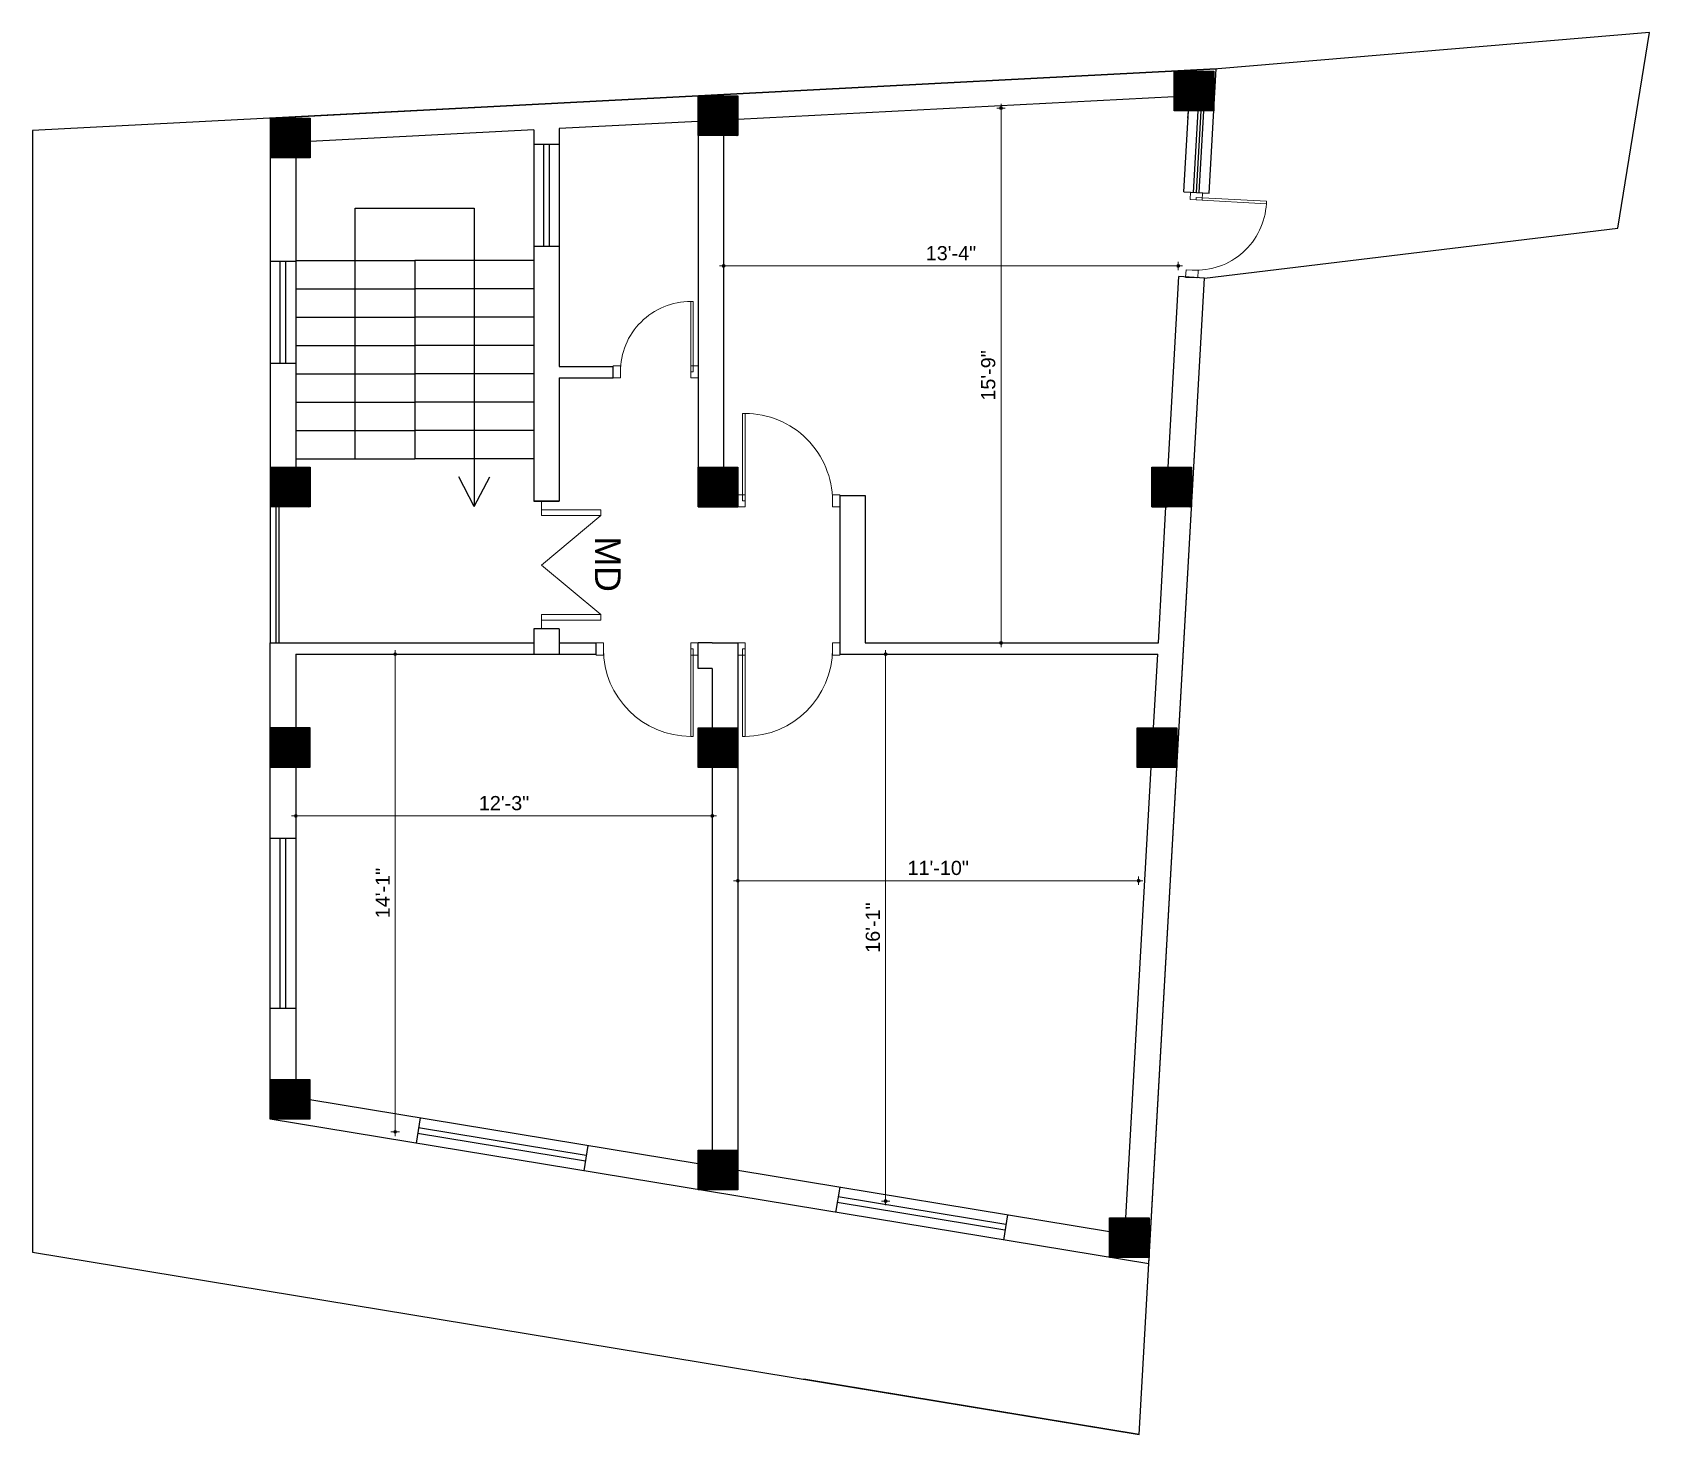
# Model space of a CAD drawing. Header units: inches. Extents: x -14619 to 1971361, y -855114 to -978.
# Drawn here: x 29562 to 30133, y -18921 to -18426 of the extents above; entities that cross this region are included whole.
import ezdxf
from ezdxf.enums import TextEntityAlignment as Align

# ---------------------------------------------------------------- set-up
doc = ezdxf.new("R2010")
doc.units = ezdxf.units.IN
doc.header["$LTSCALE"] = 0.5
doc.header["$MEASUREMENT"] = 0
doc.header["$PDMODE"] = 66
for name, color, linetype, lineweight in [('ELEVATION', 85, 'Continuous', 9), ('hatch', 9, 'Continuous', 0), ('Toilet', 7, 'Continuous', 25), ('window', 6, 'Continuous', 13)]:
    doc.layers.add(name, color=color, linetype=linetype, lineweight=lineweight)
doc.styles.get("Standard").update_dxf_attribs({"font": 'arial.ttf'})
doc.dimstyles.new('S8', dxfattribs={"dimtxt": 5, "dimasz": 1, "dimexe": 6, "dimexo": 18, "dimgap": 1.9375, "dimtad": 1, "dimdec": 0, "dimzin": 3, "dimdsep": 46, "dimlunit": 4, "dimtxsty": 'Standard', "dimblk": 'dot 2', "dimcen": 12, "dimse1": 1, "dimse2": 1, "dimclrd": 1, "dimclre": 1, "dimclrt": 256, "dimadec": 0, "dimazin": 0, "dimtfac": 0.75, "dimtdec": 0, "dimtix": 1, "dimtmove": 1, "dimatfit": 3, "dimldrblk": 'DOT', "dimfxl": 1, "dimtolj": 1, "dimtzin": 0, "dimlwd": 9, "dimlwe": 9, "dimarcsym": 0})

msp = doc.modelspace()

# ---------------------------------------------------------------- texts
msp.add_text('MD', height=9.03, rotation=270).set_placement((29765.23, -18613.46), align=Align.MIDDLE_CENTER)

# ---------------------------------------------------------------- blocks, each defined once
blk = doc.blocks.new('door')
at = {"layer": 'window', "ltscale": 0.002}
for p, q in [((-100562.66, -53980.34), (-100562.65, -53949.5)), ((-100561.8, -53949.5), (-100562.65, -53949.5)), ((-100561.81, -53980.35), (-100561.8, -53949.5)), ((-100561.81, -53980.35), (-100562.66, -53980.35))]:
    blk.add_line(p, q, dxfattribs=at)
for points in [[(-100596.09, -53982.49), (-100593.52, -53982.49), (-100593.52, -53978.2), (-100596.09, -53978.2)], [(-100560.09, -53982.49), (-100562.66, -53982.49), (-100562.66, -53978.2), (-100560.09, -53978.2)]]:
    blk.add_lwpolyline(points, close=True, dxfattribs=at)
blk.add_arc((-100562.66, -53980.36), 30.86, 89.9793, 179.9793, dxfattribs=at)
blk = doc.blocks.new('dot1')
at = {"layer": 'hatch'}
h = blk.add_hatch(color=256, dxfattribs=at)
edge = h.paths.add_edge_path()
edge.add_arc((0, 0), 1, 0, 360)
for p, q in [((3, 0), (-3, 0)), ((0, 3), (0, -3))]:
    blk.add_line(p, q, dxfattribs=at)
blk.add_circle((0, 0), 1, dxfattribs=at)
blk = doc.blocks.new('dot 2')
at = {"layer": 'hatch', "xscale": 0.5, "yscale": 0.5, "zscale": 0.5}
blk.add_blockref('dot1', (0, 0), dxfattribs=at)
blk = doc.blocks.new('*D990')
at = {"color": 1, "lineweight": 9, "transparency": 16777216}
blk.add_line((29690.19, -18812.9), (29690.19, -18646.28), dxfattribs=at)
at = {"layer": 'Defpoints', "color": 0, "transparency": 16777216}
for p in [(29690.19, -18645.28), (29728.59, -18645.28), (29728.59, -18813.9)]:
    blk.add_point(p, dxfattribs=at)
at = {"color": 1, "lineweight": 9, "transparency": 16777216}
for p, rotation in [((29690.19, -18645.28), 90), ((29690.19, -18813.9), 270)]:
    blk.add_blockref('dot 2', p, dxfattribs=dict(at, rotation=rotation))
at = {"transparency": 16777216, "insert": (29685.74, -18729.59), "char_height": 5, "attachment_point": 5, "rotation": 90}
blk.add_mtext('\\A1;14\'-1"', dxfattribs=at)
blk = doc.blocks.new('_Dot')
at = {"color": 0, "linetype": 'ByBlock', "lineweight": -2}
blk.add_line((-0.5, 0), (-1, 0), dxfattribs=at)
at = {"color": 0, "linetype": 'ByBlock', "const_width": 0.5}
blk.add_lwpolyline([(-0.25, 0, 1), (0.25, 0, 1)], format="xyb", close=True, dxfattribs=at)
blk = doc.blocks.new('*D991')
at = {"color": 1, "lineweight": 9, "transparency": 16777216}
blk.add_line((29656.09, -18702.36), (29801.09, -18702.36), dxfattribs=at)
at = {"layer": 'Defpoints', "color": 0, "transparency": 16777216}
for p in [(29802.09, -18702.36), (29655.09, -18740.34), (29802.09, -18740.34)]:
    blk.add_point(p, dxfattribs=at)
at = {"color": 1, "lineweight": 9, "transparency": 16777216, "rotation": 180}
blk.add_blockref('dot 2', (29655.09, -18702.36), dxfattribs=at)
at = {"color": 1, "lineweight": 9, "transparency": 16777216}
blk.add_blockref('dot 2', (29802.09, -18702.36), dxfattribs=at)
at = {"transparency": 16777216, "insert": (29728.59, -18697.87), "char_height": 5, "attachment_point": 5}
blk.add_mtext('\\A1;12\'-3"', dxfattribs=at)
blk = doc.blocks.new('*D992')
at = {"color": 1, "lineweight": 9, "transparency": 16777216}
blk.add_line((29863.28, -18837.33), (29863.28, -18646.28), dxfattribs=at)
at = {"layer": 'Defpoints', "color": 0, "transparency": 16777216}
for p in [(29863.28, -18645.28), (29876.71, -18645.28), (29876.71, -18838.33)]:
    blk.add_point(p, dxfattribs=at)
at = {"color": 1, "lineweight": 9, "transparency": 16777216}
for p, rotation in [((29863.28, -18645.28), 90), ((29863.28, -18838.33), 270)]:
    blk.add_blockref('dot 2', p, dxfattribs=dict(at, rotation=rotation))
at = {"transparency": 16777216, "insert": (29858.79, -18741.8), "char_height": 5, "attachment_point": 5, "rotation": 90}
blk.add_mtext('\\A1;16\'-1"', dxfattribs=at)
blk = doc.blocks.new('*D993')
at = {"color": 1, "lineweight": 9, "transparency": 16777216}
blk.add_line((29812.09, -18725.24), (29951.59, -18725.24), dxfattribs=at)
at = {"layer": 'Defpoints', "color": 0, "transparency": 16777216}
for p in [(29811.09, -18730.77), (29952.59, -18725.24), (29952.59, -18764.75)]:
    blk.add_point(p, dxfattribs=at)
at = {"color": 1, "lineweight": 9, "transparency": 16777216, "rotation": 180}
blk.add_blockref('dot 2', (29811.09, -18725.24), dxfattribs=at)
at = {"color": 1, "lineweight": 9, "transparency": 16777216}
blk.add_blockref('dot 2', (29952.59, -18725.24), dxfattribs=at)
at = {"transparency": 16777216, "insert": (29881.84, -18720.75), "char_height": 5, "attachment_point": 5}
blk.add_mtext('\\A1;11\'-10"', dxfattribs=at)
blk = doc.blocks.new('*D994')
at = {"color": 1, "lineweight": 9, "transparency": 16777216}
blk.add_line((29904.02, -18453.43), (29904.02, -18640.28), dxfattribs=at)
at = {"layer": 'Defpoints', "color": 0, "transparency": 16777216}
for p in [(29888.12, -18452.43), (29888.12, -18641.28), (29904.02, -18641.28)]:
    blk.add_point(p, dxfattribs=at)
at = {"color": 1, "lineweight": 9, "transparency": 16777216}
for p, rotation in [((29904.02, -18452.43), 90), ((29904.02, -18641.28), 270)]:
    blk.add_blockref('dot 2', p, dxfattribs=dict(at, rotation=rotation))
at = {"transparency": 16777216, "insert": (29899.53, -18546.85), "char_height": 5, "attachment_point": 5, "rotation": 90}
blk.add_mtext('\\A1;15\'-9"', dxfattribs=at)
blk = doc.blocks.new('*D995')
at = {"color": 1, "lineweight": 9, "transparency": 16777216}
blk.add_line((29965.59, -18508.2), (29807.09, -18508.2), dxfattribs=at)
at = {"layer": 'Defpoints', "color": 0, "transparency": 16777216}
for p in [(29806.09, -18508.2), (29806.09, -18516.35), (29966.59, -18516.35)]:
    blk.add_point(p, dxfattribs=at)
at = {"color": 1, "lineweight": 9, "transparency": 16777216, "rotation": 180}
blk.add_blockref('dot 2', (29806.09, -18508.2), dxfattribs=at)
at = {"color": 1, "lineweight": 9, "transparency": 16777216}
blk.add_blockref('dot 2', (29966.59, -18508.2), dxfattribs=at)
at = {"transparency": 16777216, "insert": (29886.34, -18503.71), "char_height": 5, "attachment_point": 5}
blk.add_mtext('\\A1;13\'-4"', dxfattribs=at)

# ---------------------------------------------------------------- dimensions: what is measured, and where the dimension line sits
for base, p1, p2, picture, middle in [((29904.02, -18641.28), (29888.12, -18452.43), (29888.12, -18641.28), '*D994', (29899.53, -18546.85)), ((29690.19, -18645.28), (29728.59, -18813.9), (29728.59, -18645.28), '*D990', (29685.74, -18729.59)), ((29863.28, -18645.28), (29876.71, -18838.33), (29876.71, -18645.28), '*D992', (29858.79, -18741.8))]:
    dim = msp.add_linear_dim(base=base, p1=p1, p2=p2, angle=90, dimstyle='S8', override={"dimfxl": 2, "dimfxlon": 1, "dimarcsym": 1})
    dim.commit()
    dim.dimension.update_dxf_attribs({"geometry": picture, "text_midpoint": middle})
for base, p1, p2, picture, middle in [((29806.0902, -18508.2009), (29966.5899, -18516.3451), (29806.0902, -18516.3451), '*D995', (29886.3401, -18503.7089)), ((29802.09, -18702.36), (29655.09, -18740.34), (29802.09, -18740.34), '*D991', (29728.59, -18697.87)), ((29952.5911, -18725.2429), (29811.0902, -18730.7677), (29952.5911, -18764.7503), '*D993', (29881.8406, -18720.7525))]:
    dim = msp.add_linear_dim(base=base, p1=p1, p2=p2, dimstyle='S8', override={"dimfxl": 2, "dimfxlon": 1, "dimarcsym": 1})
    dim.commit()
    dim.dimension.update_dxf_attribs({"geometry": picture, "text_midpoint": middle})

# ---------------------------------------------------------------- hatches: boundary and pattern name
h = msp.add_hatch()
h.set_pattern_fill('ANSI31', color=256)
h.paths.add_polyline_path([(29660.16, -18579.28), (29646.16, -18579.28), (29646.16, -18593.28), (29660.16, -18593.28)])
h.paths.add_polyline_path([(29660.16, -18455.99), (29646.16, -18455.99), (29646.16, -18469.99), (29660.16, -18469.99)])
h.paths.add_polyline_path([(29811.09, -18448.15), (29797.09, -18448.15), (29797.09, -18462.15), (29811.09, -18462.15)])
h.paths.add_polyline_path([(29979.15, -18439.41), (29965.15, -18439.41), (29965.15, -18453.41), (29979.15, -18453.41), (29979.15, -18453.37)])
h.paths.add_polyline_path([(29971.27, -18579.28), (29957.27, -18579.28), (29957.27, -18593.28), (29971.27, -18593.28)])
h.paths.add_polyline_path([(29966.09, -18671.24), (29952.09, -18671.24), (29952.09, -18685.24), (29966.09, -18685.24)])
h.paths.add_polyline_path([(29811.09, -18579.28), (29797.09, -18579.28), (29797.09, -18593.28), (29811.09, -18593.28)])
h.paths.add_polyline_path([(29811.09, -18671.28), (29797.09, -18671.28), (29797.09, -18685.28), (29811.09, -18685.28)])
h.paths.add_polyline_path([(29660.09, -18671.28), (29646.09, -18671.28), (29646.09, -18685.28), (29660.09, -18685.28)])
h.paths.add_polyline_path([(29660.09, -18795.41), (29646.09, -18795.41), (29646.09, -18809.41), (29660.09, -18809.41)])
h.paths.add_polyline_path([(29811.09, -18820.32), (29797.09, -18820.32), (29797.09, -18834.32), (29811.09, -18834.32)])
h = msp.add_hatch()
h.set_pattern_fill('ANSI31', color=256)
h.paths.add_polyline_path([(29956.34, -18844.22), (29942.34, -18844.22), (29942.34, -18858.22), (29956.34, -18858.22)])

# ---------------------------------------------------------------- linework, layer by layer
for p, q in [((29676.09, -18576.28), (29676.09, -18487.8)), ((29676.09, -18487.8), (29718.09, -18487.8)), ((29718.09, -18487.8), (29718.09, -18593.16)), ((29718.09, -18593.16), (29712.58, -18582.6)), ((29718.09, -18593.16), (29723.6, -18582.6)), ((29739.09, -18636.28), (29739.09, -18645.28)), ((29748.09, -18636.28), (29748.09, -18645.28)), ((29761.09, -18645.28), (29761.09, -18641.28)), ((29797.09, -18650.28), (29797.09, -18641.28)), ((29802.09, -18641.28), (29797.09, -18641.28)), ((29802.09, -18650.28), (29797.09, -18650.28))]:
    msp.add_line(p, q)
at = {"layer": 'ELEVATION', "color": 146, "ltscale": 0.25, "true_color": 0x105689}
for p, q in [((29741.81, -18591.28), (29741.81, -18594.28)), ((29741.81, -18594.28), (29762.81, -18594.28)), ((29741.81, -18596.28), (29741.81, -18594.28)), ((29762.81, -18596.28), (29741.81, -18596.28)), ((29762.81, -18596.28), (29741.81, -18613.78)), ((29762.81, -18594.28), (29762.81, -18596.28)), ((29762.81, -18631.28), (29741.81, -18613.78)), ((29762.81, -18631.28), (29741.81, -18631.28)), ((29741.81, -18631.28), (29741.81, -18633.28)), ((29741.81, -18636.28), (29741.81, -18633.28)), ((29741.81, -18633.28), (29762.81, -18633.28)), ((29762.81, -18631.28), (29762.81, -18633.28))]:
    msp.add_line(p, q, dxfattribs=at)
at = {"layer": 'Toilet'}
for p, q in [((29646.09, -18456), (29979.98, -18438.64)), ((29965.15, -18448.42), (29811.09, -18456.43)), ((29646.09, -18456), (29646.09, -18641.28)), ((29968.53, -18482), (29970.14, -18453.41)), ((29968.53, -18482), (29970.14, -18453.41)), ((29969.99, -18455.99), (29970.14, -18453.41)), ((29969.99, -18455.99), (29970.14, -18453.41)), ((29972.02, -18482.2), (29973.64, -18453.41)), ((29973.02, -18482.26), (29974.64, -18453.41)), ((29974.02, -18482.31), (29975.65, -18453.41)), ((29739.09, -18460.18), (29660.16, -18464.28)), ((29739.09, -18460.18), (29739.09, -18591.28)), ((29797.09, -18457.16), (29748.09, -18459.71)), ((29748.09, -18459.71), (29748.09, -18543.71)), ((29797.09, -18462.15), (29797.09, -18579.28)), ((29806.09, -18462.15), (29806.09, -18579.28)), ((29739.09, -18465.23), (29748.09, -18465.23)), ((29742.59, -18501.23), (29742.59, -18465.23)), ((29744.59, -18501.23), (29744.59, -18465.23)), ((29655.09, -18469.99), (29655.09, -18579.28)), ((29655.09, -18469.99), (29655.09, -18579.28)), ((29739.09, -18501.23), (29748.09, -18501.23)), ((29655.09, -18506.64), (29646.09, -18506.64)), ((29655.09, -18506.64), (29646.09, -18506.64)), ((29649.59, -18542.64), (29649.59, -18506.64)), ((29649.59, -18542.64), (29649.59, -18506.64)), ((29651.59, -18542.64), (29651.59, -18506.64)), ((29651.59, -18542.64), (29651.59, -18506.64)), ((29655.09, -18506.28), (29697.09, -18506.28)), ((29655.09, -18506.28), (29697.09, -18506.28)), ((29697.09, -18506.28), (29697.09, -18576.28)), ((29739.09, -18506.28), (29697.09, -18506.28)), ((29739.09, -18506.28), (29697.09, -18506.28)), ((29956.21, -18860.56), (29975.82, -18512.46)), ((29963.04, -18579.28), (29966.84, -18511.96)), ((29975.82, -18512.46), (29966.84, -18511.96)), ((29969.19, -18512.09), (29973.18, -18512.31)), ((29969.19, -18512.09), (29973.18, -18512.31)), ((29655.09, -18516.28), (29697.09, -18516.28)), ((29655.09, -18516.28), (29697.09, -18516.28)), ((29739.09, -18516.28), (29697.09, -18516.28)), ((29739.09, -18516.28), (29697.09, -18516.28)), ((29655.09, -18526.28), (29697.09, -18526.28)), ((29655.09, -18526.28), (29697.09, -18526.28)), ((29739.09, -18526.28), (29697.09, -18526.28)), ((29739.09, -18526.28), (29697.09, -18526.28)), ((29655.09, -18536.28), (29697.09, -18536.28)), ((29655.09, -18536.28), (29697.09, -18536.28)), ((29739.09, -18536.28), (29697.09, -18536.28)), ((29739.09, -18536.28), (29697.09, -18536.28)), ((29655.09, -18542.64), (29646.09, -18542.64)), ((29655.09, -18542.64), (29646.09, -18542.64)), ((29655.09, -18546.28), (29697.09, -18546.28)), ((29655.09, -18546.28), (29697.09, -18546.28)), ((29739.09, -18546.28), (29697.09, -18546.28)), ((29739.09, -18546.28), (29697.09, -18546.28)), ((29748.09, -18543.71), (29767.09, -18543.71)), ((29748.09, -18547.71), (29748.09, -18591.28)), ((29748.09, -18547.71), (29767.09, -18547.71)), ((29767.09, -18547.71), (29767.09, -18543.71)), ((29767.09, -18547.71), (29767.09, -18543.71)), ((29655.09, -18556.28), (29697.09, -18556.28)), ((29655.09, -18556.28), (29697.09, -18556.28)), ((29739.09, -18556.28), (29697.09, -18556.28)), ((29739.09, -18556.28), (29697.09, -18556.28)), ((29655.09, -18566.28), (29697.09, -18566.28)), ((29655.09, -18566.28), (29697.09, -18566.28)), ((29739.09, -18566.28), (29697.09, -18566.28)), ((29739.09, -18566.28), (29697.09, -18566.28)), ((29655.09, -18576.28), (29697.09, -18576.28)), ((29655.09, -18576.28), (29697.09, -18576.28)), ((29739.09, -18576.28), (29697.09, -18576.28)), ((29739.09, -18576.28), (29697.09, -18576.28)), ((29648.09, -18593.28), (29648.09, -18641.28)), ((29649.09, -18593.28), (29649.09, -18641.28)), ((29739.09, -18591.28), (29748.09, -18591.28)), ((29748.09, -18591.28), (29739.09, -18591.28)), ((29797.09, -18593.28), (29811.09, -18593.28)), ((29847.09, -18589.28), (29847.09, -18645.28)), ((29847.09, -18589.28), (29856.09, -18589.28)), ((29856.09, -18589.28), (29856.09, -18641.28)), ((29957.27, -18593.28), (29962.68, -18593.28)), ((29959.55, -18641.28), (29962.25, -18593.28)), ((29748.09, -18636.28), (29739.09, -18636.28)), ((29748.09, -18636.28), (29739.09, -18636.28)), ((29646.09, -18641.28), (29739.09, -18641.28)), ((29646.09, -18795.41), (29646.09, -18641.28)), ((29748.09, -18641.28), (29761.09, -18641.28)), ((29802.09, -18641.28), (29811.09, -18641.28)), ((29811.09, -18641.28), (29811.09, -18820.26)), ((29856.09, -18641.28), (29959.55, -18641.28)), ((29655.09, -18645.28), (29655.09, -18671.28)), ((29655.09, -18645.28), (29761.09, -18645.28)), ((29802.09, -18650.28), (29802.09, -18671.28)), ((29847.09, -18645.28), (29959.32, -18645.28)), ((29957.86, -18671.28), (29959.32, -18645.28)), ((29660.16, -18671.28), (29646.09, -18671.28)), ((29952.09, -18671.24), (29952.85, -18671.24)), ((29655.09, -18685.28), (29655.09, -18795.41)), ((29802.09, -18685.28), (29802.09, -18820.32)), ((29948.11, -18844.22), (29957.07, -18685.28)), ((29655.09, -18710.34), (29646.09, -18710.34)), ((29649.59, -18770.34), (29649.59, -18710.34)), ((29651.59, -18770.34), (29651.59, -18710.34)), ((29655.09, -18770.34), (29646.09, -18770.34)), ((29797.09, -18825.2), (29660.09, -18802.6)), ((29956.21, -18860.56), (29646.09, -18809.41)), ((29698.99, -18809.01), (29697.53, -18817.89)), ((29757.3, -18824.21), (29698.1, -18814.44)), ((29757.62, -18822.23), (29698.42, -18812.47)), ((29758.19, -18818.78), (29756.73, -18827.66)), ((29942.34, -18849.15), (29811.09, -18827.51)), ((29847.11, -18833.45), (29845.65, -18842.33)), ((29905.42, -18848.64), (29846.22, -18838.87)), ((29905.74, -18846.67), (29846.54, -18836.9)), ((29906.31, -18843.21), (29904.85, -18852.09)), ((29952.81, -18920.81), (29834.41, -18901.28))]:
    msp.add_line(p, q, dxfattribs=at)
for points in [[(29975.82, -18512.46), (30121.76, -18494.8), (30132.98, -18425.71), (29980.53, -18438.61), (29562.09, -18460.37), (29562.09, -18856.37), (29952.81, -18920.81)], [(29965.15, -18439.41), (29979.15, -18439.41), (29979.15, -18453.41), (29965.15, -18453.41)], [(29797.09, -18448.15), (29811.09, -18448.15), (29811.09, -18462.15), (29797.09, -18462.15)], [(29646.16, -18455.99), (29660.16, -18455.99), (29660.16, -18469.99), (29646.16, -18469.99)], [(29646.16, -18579.28), (29660.16, -18579.28), (29660.16, -18593.28), (29646.16, -18593.28)], [(29797.09, -18579.28), (29811.09, -18579.28), (29811.09, -18593.28), (29797.09, -18593.28)], [(29957.27, -18579.28), (29971.27, -18579.28), (29971.27, -18593.28), (29957.27, -18593.28)], [(29646.09, -18671.28), (29660.09, -18671.28), (29660.09, -18685.28), (29646.09, -18685.28)], [(29797.09, -18671.28), (29811.09, -18671.28), (29811.09, -18685.28), (29797.09, -18685.28)], [(29952.09, -18671.24), (29966.09, -18671.24), (29966.09, -18685.24), (29952.09, -18685.24)], [(29646.09, -18795.41), (29660.09, -18795.41), (29660.09, -18809.41), (29646.09, -18809.41)], [(29797.09, -18820.32), (29811.09, -18820.32), (29811.09, -18834.32), (29797.09, -18834.32)], [(29942.34, -18844.22), (29956.34, -18844.22), (29956.34, -18858.22), (29942.34, -18858.22)]]:
    msp.add_lwpolyline(points, close=True, dxfattribs=at)
for points in [[(29968.53, -18482), (29977.51, -18482.51), (29979.98, -18438.64), (29646.09, -18456)], [(29956.21, -18860.56), (29975.82, -18512.46)]]:
    msp.add_lwpolyline(points, dxfattribs=at)
at = {"layer": 'window', "ltscale": 0.002}
for p, q in [((29972.92, -18483.97), (29972.87, -18484.82)), ((29972.87, -18484.82), (29997.68, -18486.21)), ((29972.92, -18483.97), (29997.73, -18485.36)), ((29997.73, -18485.36), (29997.68, -18486.21)), ((29794.52, -18545.56), (29794.53, -18520.72)), ((29795.39, -18520.72), (29794.53, -18520.72)), ((29795.38, -18545.57), (29795.39, -18520.72)), ((29795.38, -18545.57), (29794.52, -18545.57))]:
    msp.add_line(p, q, dxfattribs=at)
for points in [[(29970.88, -18482.14), (29970.73, -18484.7), (29975.01, -18484.94), (29975.16, -18482.38)], [(29969.19, -18512.09), (29969.34, -18509.52), (29973.61, -18509.76), (29973.47, -18512.33)], [(29767.09, -18547.71), (29769.66, -18547.71), (29769.66, -18543.42), (29767.09, -18543.42)], [(29797.09, -18547.71), (29794.52, -18547.71), (29794.52, -18543.42), (29797.09, -18543.42)]]:
    msp.add_lwpolyline(points, close=True, dxfattribs=at)
for centre, start, end in [((29972.9, -18484.86), 266.7123, 356.8881), ((29794.48, -18545.54), 89.8865, 180.0622)]:
    msp.add_arc(centre, 24.82, start, end, dxfattribs=at)

# ---------------------------------------------------------------- block references
at = {"xscale": -1}
msp.add_blockref('door', (-70749, 35389.21), dxfattribs=at)
at = {"xscale": -1, "rotation": 180}
msp.add_blockref('door', (130357.18, -72623.77), dxfattribs=at)
at = {"rotation": 180}
msp.add_blockref('door', (-70749, -72623.77), dxfattribs=at)

msp.set_redraw_order([(e.dxf.handle, doc.entitydb.next_handle()) for e in msp.query("TEXT MTEXT ATTDEF DIMENSION ARC_DIMENSION")])  # texts and dimensions are drawn at this point

doc.saveas('drawing.dxf')
